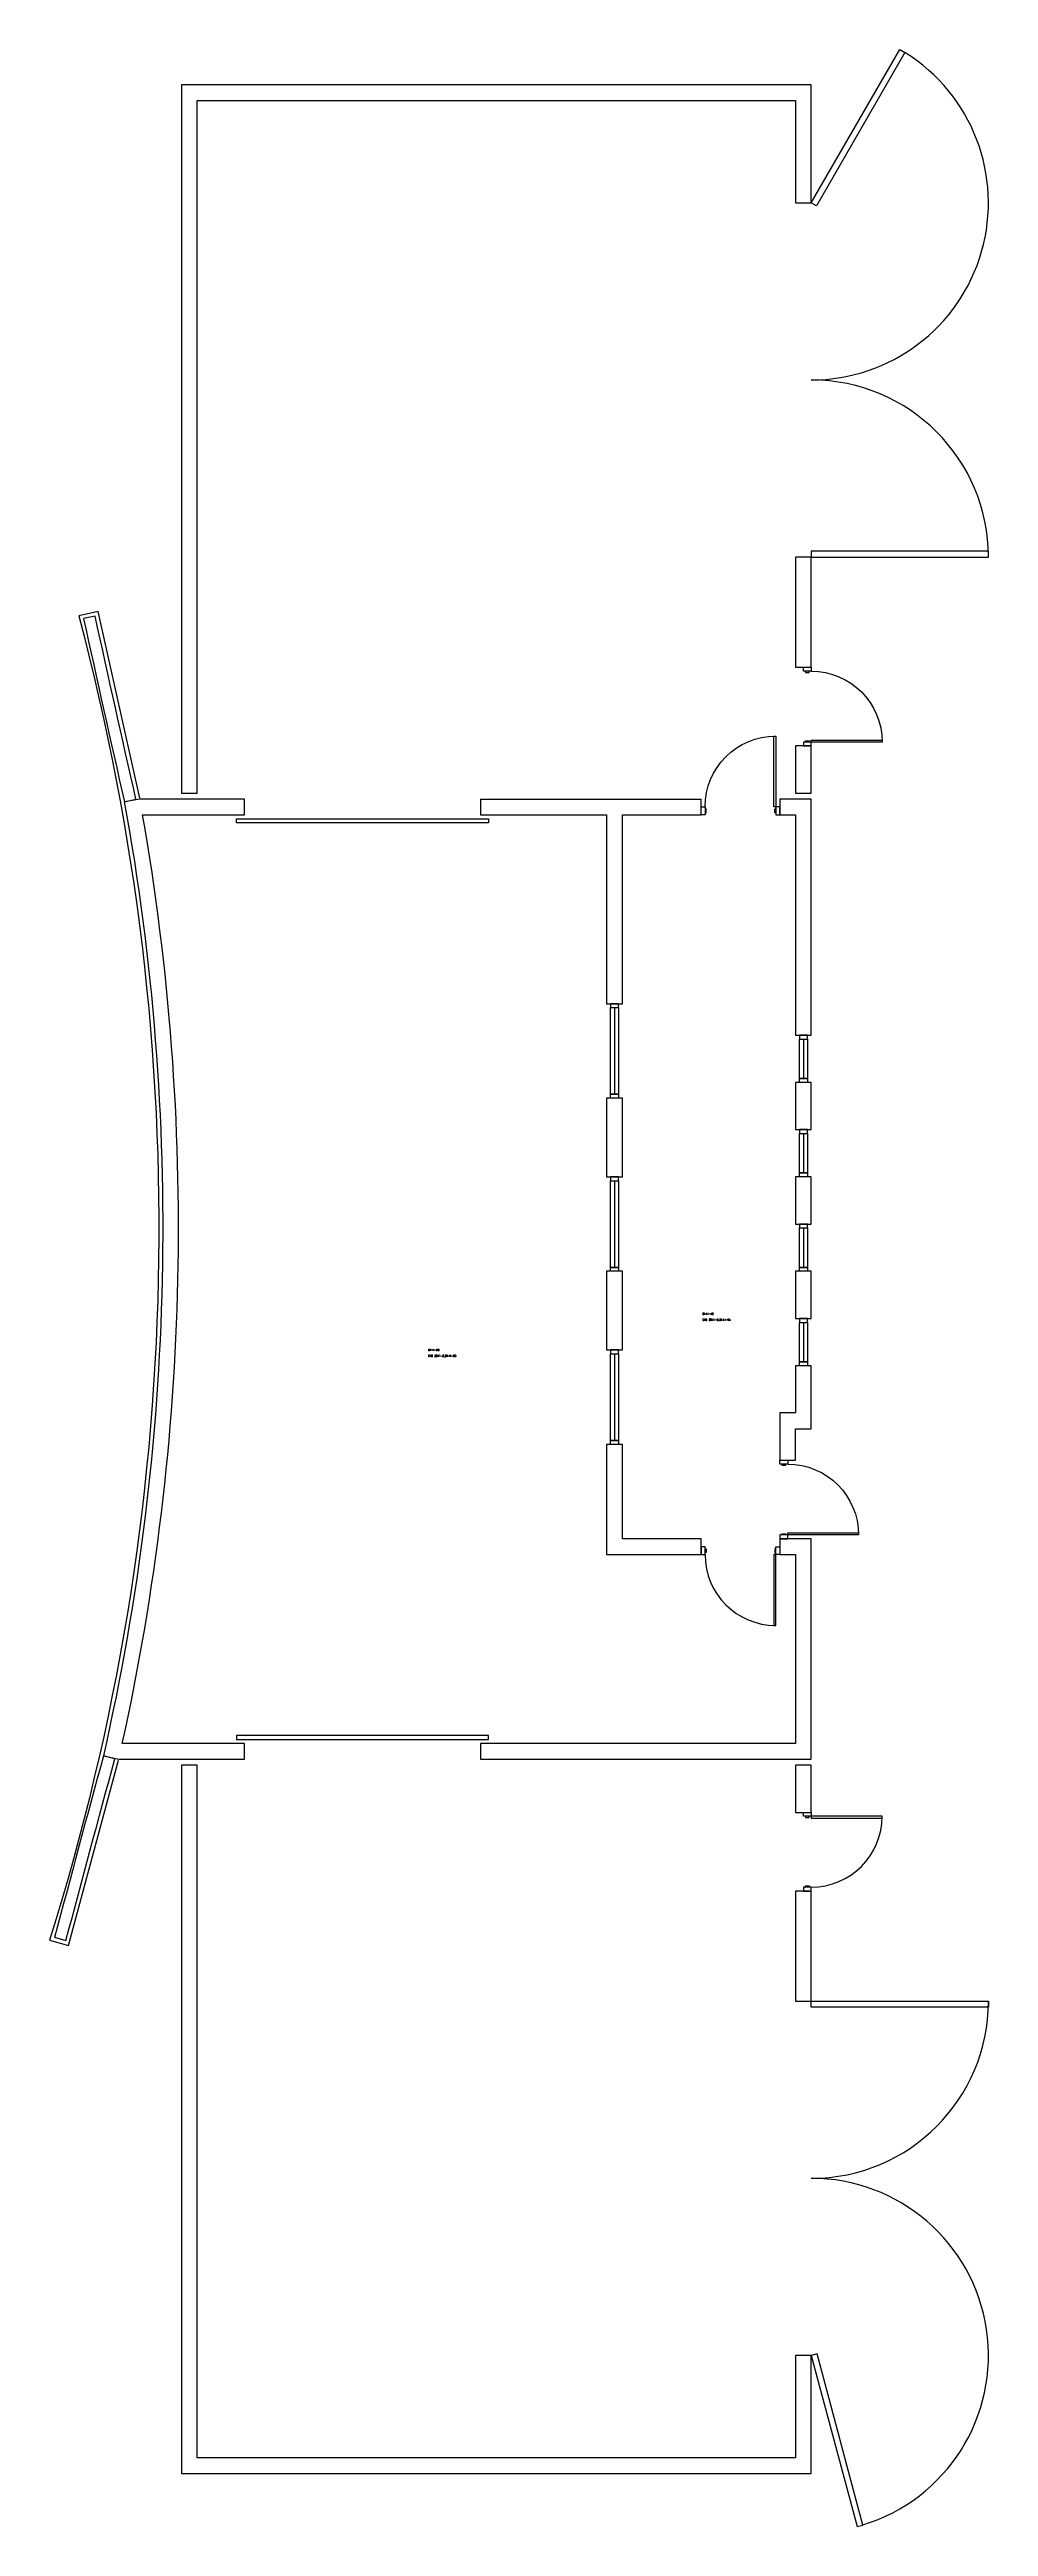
# Model space of a CAD drawing. Header units: inches. Extents: x -3087 to 2347, y -254 to 3466.
# Drawn here: x -3087 to -2610, y -214 to 1045 of the extents above; entities that cross this region are included whole.
import ezdxf

# ---------------------------------------------------------------- set-up
doc = ezdxf.new("R2010")
doc.units = ezdxf.units.IN
doc.header["$LTSCALE"] = 10
doc.header["$MEASUREMENT"] = 0
for name, color, linetype in [('A-DOOR', 2, 'CONTINUOUS'), ('A-GLAZ', 1, 'CONTINUOUS'), ('A-GLAZ-SILL', 2, 'CONTINUOUS'), ('A-IDEN-CNUM', 7, 'CONTINUOUS'), ('A-IDEN-RNUM', 7, 'CONTINUOUS'), ('A-WALL', 5, 'CONTINUOUS')]:
    doc.layers.add(name, color=color, linetype=linetype)
doc.styles.add('ROOMSNUMBER', font='TXT.SHX', dxfattribs={"height": 1})

msp = doc.modelspace()

# ---------------------------------------------------------------- linework, layer by layer
at = {"layer": 'A-DOOR', "linetype": 'Continuous'}
for points in [[(-2652.4, 1043.4), (-2697.4, 965.5), (-2700, 967), (-2655, 1044.9)], [(-2610, 790), (-2700, 790), (-2700, 787), (-2610, 787)], [(-2610, 50), (-2700, 50), (-2700, 53), (-2610, 53)], [(-2673.8, -213.2), (-2697.1, -126.2), (-2700, -127), (-2676.7, -213.9)]]:
    msp.add_lwpolyline(points, close=True, dxfattribs=at)
at = {"layer": 'A-DOOR', "linetype": 'Continuous', "lineweight": -3}
for points in [[(-2704, 729), (-2704, 731), (-2700, 731), (-2700, 729)], [(-2703, 729), (-2703, 728.4), (-2701, 728.4), (-2701, 729)], [(-2718, 660), (-2719, 660), (-2719, 696), (-2718, 696)], [(-2704, 693), (-2704, 691), (-2700, 691), (-2700, 693)], [(-2703, 693), (-2703, 693.6), (-2701, 693.6), (-2701, 693)], [(-2700, 693), (-2700, 694), (-2664, 694), (-2664, 693)], [(-2754, 656), (-2756, 656), (-2756, 660), (-2754, 660)], [(-2754, 657), (-2753.4, 657), (-2753.4, 659), (-2754, 659)], [(-2718, 657), (-2718.6, 657), (-2718.6, 659), (-2718, 659)], [(-2718, 656), (-2716, 656), (-2716, 660), (-2718, 660)], [(-2716, 326), (-2716, 328), (-2712, 328), (-2712, 326)], [(-2715, 326), (-2715, 325.4), (-2713, 325.4), (-2713, 326)], [(-2716, 290), (-2716, 288), (-2712, 288), (-2712, 290)], [(-2715, 290), (-2715, 290.6), (-2713, 290.6), (-2713, 290)], [(-2712, 290), (-2712, 291), (-2676, 291), (-2676, 290)], [(-2754, 284), (-2756, 284), (-2756, 280), (-2754, 280)], [(-2754, 283), (-2753.4, 283), (-2753.4, 281), (-2754, 281)], [(-2718, 280), (-2719, 280), (-2719, 244), (-2718, 244)], [(-2718, 283), (-2718.6, 283), (-2718.6, 281), (-2718, 281)], [(-2718, 284), (-2716, 284), (-2716, 280), (-2718, 280)], [(-2704, 147), (-2704, 149), (-2700, 149), (-2700, 147)], [(-2703, 147), (-2703, 146.4), (-2701, 146.4), (-2701, 147)], [(-2700, 147), (-2700, 146), (-2664, 146), (-2664, 147)], [(-2704, 111), (-2704, 109), (-2700, 109), (-2700, 111)], [(-2703, 111), (-2703, 111.6), (-2701, 111.6), (-2701, 111)]]:
    msp.add_lwpolyline(points, close=True, dxfattribs=at)
at = {"layer": 'A-DOOR'}
for points in [[(-2864, 654), (-2864, 652), (-2992, 652), (-2992, 654)], [(-2864, 186), (-2864, 188), (-2992, 188), (-2992, 186)]]:
    msp.add_lwpolyline(points, close=True, dxfattribs=at)
at = {"layer": 'A-DOOR', "linetype": 'Continuous', "lineweight": -3, "extrusion": (0, 0, -1)}
for centre, start, end in [((2700, 693), 90, 180), ((2718, 660), 0, 90), ((2712, 290), 90, 180)]:
    msp.add_arc(centre, 36, start, end, dxfattribs=at)
at = {"layer": 'A-DOOR', "linetype": 'Continuous', "lineweight": -3}
for centre, start, end in [((-2718, 280), 180, 270), ((-2700, 147), 270, 0)]:
    msp.add_arc(centre, 36, start, end, dxfattribs=at)
at = {"layer": 'A-GLAZ', "linetype": 'Continuous', "lineweight": -3}
for p, q in [((-2802, 558), (-2798, 558)), ((-2706, 542), (-2702, 542)), ((-2706, 522), (-2702, 522)), ((-2802, 514), (-2798, 514)), ((-2706, 494), (-2702, 494)), ((-2802, 470), (-2798, 470)), ((-2706, 474), (-2702, 474)), ((-2706, 446), (-2702, 446)), ((-2802, 426), (-2798, 426)), ((-2706, 426), (-2702, 426)), ((-2706, 398), (-2702, 398)), ((-2802, 382), (-2798, 382)), ((-2706, 378), (-2702, 378)), ((-2802, 338), (-2798, 338))]:
    msp.add_line(p, q, dxfattribs=at)
for points in [[(-2802, 558), (-2798, 558), (-2798, 514), (-2802, 514)], [(-2706, 542), (-2702, 542), (-2702, 522), (-2706, 522)], [(-2706, 494), (-2702, 494), (-2702, 474), (-2706, 474)], [(-2802, 470), (-2798, 470), (-2798, 426), (-2802, 426)], [(-2706, 446), (-2702, 446), (-2702, 426), (-2706, 426)], [(-2706, 398), (-2702, 398), (-2702, 378), (-2706, 378)], [(-2802, 382), (-2798, 382), (-2798, 338), (-2802, 338)]]:
    msp.add_lwpolyline(points, close=True, dxfattribs=at)
at = {"layer": 'A-GLAZ-SILL', "linetype": 'Continuous', "lineweight": -3}
for p, q in [((-2800, 558), (-2800, 514)), ((-2704, 542), (-2704, 522)), ((-2704, 494), (-2704, 474)), ((-2800, 470), (-2800, 426)), ((-2704, 446), (-2704, 426)), ((-2704, 398), (-2704, 378)), ((-2800, 382), (-2800, 338))]:
    msp.add_line(p, q, dxfattribs=at)
for points in [[(-2798, 558), (-2798, 560), (-2802, 560), (-2802, 558)], [(-2702, 542), (-2702, 544), (-2706, 544), (-2706, 542)], [(-2702, 522), (-2702, 520), (-2706, 520), (-2706, 522)], [(-2798, 514), (-2798, 512), (-2802, 512), (-2802, 514)], [(-2702, 494), (-2702, 496), (-2706, 496), (-2706, 494)], [(-2798, 470), (-2798, 472), (-2802, 472), (-2802, 470)], [(-2702, 474), (-2702, 472), (-2706, 472), (-2706, 474)], [(-2702, 446), (-2702, 448), (-2706, 448), (-2706, 446)], [(-2798, 426), (-2798, 424), (-2802, 424), (-2802, 426)], [(-2702, 426), (-2702, 424), (-2706, 424), (-2706, 426)], [(-2702, 398), (-2702, 400), (-2706, 400), (-2706, 398)], [(-2798, 382), (-2798, 384), (-2802, 384), (-2802, 382)], [(-2702, 378), (-2702, 376), (-2706, 376), (-2706, 378)], [(-2798, 338), (-2798, 336), (-2802, 336), (-2802, 338)]]:
    msp.add_lwpolyline(points, close=True, dxfattribs=at)
at = {"layer": 'A-WALL', "linetype": 'Continuous', "lineweight": -3}
for p, q in [((-2700, 1027), (-3020, 1027)), ((-3020, 1027), (-3020, 667)), ((-2700, 967), (-2700, 1027)), ((-3012, 1019), (-2708, 1019)), ((-3012, 667), (-3012, 1019)), ((-2708, 1019), (-2708, 967)), ((-2708, 967), (-2700, 967)), ((-2700, 787), (-2708, 787)), ((-2708, 787), (-2708, 731)), ((-2700, 731), (-2700, 787)), ((-3063.8, 756.9), (-3069.7, 755.7)), ((-2708, 731), (-2700, 731)), ((-2700, 691), (-2708, 691)), ((-2708, 691), (-2708, 667)), ((-2700, 667), (-2700, 691)), ((-3041.1, 664), (-3049, 662.6)), ((-3049, 662.6), (-3043.1, 663.9)), ((-2988, 664), (-3041.1, 664)), ((-3039.7, 656), (-2988, 656)), ((-3020, 667), (-3012, 667)), ((-2988, 656), (-2988, 664)), ((-2868, 664), (-2756, 664)), ((-2868, 664), (-2868, 656)), ((-2868, 656), (-2804, 656)), ((-2804, 656), (-2804, 560)), ((-2796, 656), (-2756, 656)), ((-2796, 560), (-2796, 656)), ((-2756, 656), (-2756, 664)), ((-2716, 664), (-2716, 656)), ((-2700, 664), (-2716, 664)), ((-2716, 656), (-2708, 656)), ((-2708, 667), (-2700, 667)), ((-2708, 656), (-2708, 544)), ((-2700, 544), (-2700, 664)), ((-2804, 560), (-2796, 560)), ((-2708, 544), (-2700, 544)), ((-2700, 520), (-2708, 520)), ((-2708, 520), (-2708, 496)), ((-2700, 496), (-2700, 520)), ((-2796, 512), (-2804, 512)), ((-2804, 512), (-2804, 472)), ((-2796, 472), (-2796, 512)), ((-2708, 496), (-2700, 496)), ((-2804, 472), (-2796, 472)), ((-2700, 472), (-2708, 472)), ((-2708, 472), (-2708, 448)), ((-2700, 448), (-2700, 472)), ((-2708, 448), (-2700, 448)), ((-2796, 424), (-2804, 424)), ((-2804, 424), (-2804, 384)), ((-2796, 384), (-2796, 424)), ((-2700, 424), (-2708, 424)), ((-2708, 424), (-2708, 400)), ((-2700, 400), (-2700, 424)), ((-2708, 400), (-2700, 400)), ((-2804, 384), (-2796, 384)), ((-2700, 376), (-2708, 376)), ((-2708, 376), (-2708, 352)), ((-2700, 344), (-2700, 376)), ((-2716, 352), (-2716, 328)), ((-2708, 352), (-2716, 352)), ((-2708, 328), (-2708, 344)), ((-2708, 344), (-2700, 344)), ((-2796, 336), (-2804, 336)), ((-2804, 336), (-2804, 280)), ((-2796, 288), (-2796, 336)), ((-2716, 328), (-2708, 328)), ((-2804, 280), (-2756, 280)), ((-2756, 288), (-2796, 288)), ((-2756, 280), (-2756, 288)), ((-2716, 288), (-2716, 280)), ((-2708, 288), (-2716, 288)), ((-2716, 280), (-2708, 280)), ((-2700, 288), (-2708, 288)), ((-2708, 280), (-2708, 184)), ((-2700, 176), (-2700, 288)), ((-3059.6, 177.8), (-3051.8, 176)), ((-3053.8, 176.2), (-3059.6, 177.8)), ((-2988, 184), (-3050, 184)), ((-2988, 176), (-2988, 184)), ((-2708, 184), (-2868, 184)), ((-2868, 184), (-2868, 176)), ((-3051.8, 176), (-2988, 176)), ((-3012, 173), (-3020, 173)), ((-3020, 173), (-3020, -187)), ((-3012, -179), (-3012, 173)), ((-2868, 176), (-2700, 176)), ((-2700, 173), (-2708, 173)), ((-2708, 173), (-2708, 149)), ((-2700, 149), (-2700, 173)), ((-2708, 149), (-2700, 149)), ((-2700, 109), (-2708, 109)), ((-2708, 109), (-2708, 53)), ((-2700, 53), (-2700, 109)), ((-3084.5, 85.5), (-3078.7, 83.9)), ((-2708, 53), (-2700, 53)), ((-2700, -127), (-2708, -127)), ((-2708, -127), (-2708, -179)), ((-2700, -187), (-2700, -127)), ((-3020, -187), (-2700, -187)), ((-2708, -179), (-3012, -179))]:
    msp.add_line(p, q, dxfattribs=at)
at = {"layer": 'A-WALL', "ltscale": 0.5}
msp.add_lwpolyline([(-3041.2, 664.4), (-3062.3, 759.3), (-3072.2, 757.1, -0.142126), (-3087, 84.1), (-3077.3, 81.4), (-3051.9, 175.5)], format="xyb", dxfattribs=at)
at = {"layer": 'A-WALL', "linetype": 'Continuous'}
for centre, start, end in [((-2700, 967), 270, 58.0898), ((-2700, 787), 0, 90), ((-2700, 53), 270, 359.9991), ((-2700, -127), 286.9102, 90)]:
    msp.add_arc(centre, 90, start, end, dxfattribs=at)
at = {"layer": 'A-WALL', "linetype": 'Continuous', "lineweight": -3}
for centre, radius, start, end in [((11335.5, 3916.5), 14747.9, 192.37594, 192.74644), ((-4239.5, 446.2), 1218, 347.5704, 9.9204), ((11136.7, -3694.8), 14715, 164.74186, 165.1141)]:
    msp.add_arc(centre, radius, start, end, dxfattribs=at)
at = {"layer": 'A-WALL', "linetype": 'Continuous', "lineweight": -3, "extrusion": (0, 0, -1)}
for centre, radius, start, end in [((-11335.5, 3916.5), 14741.9, 347.25356, 347.62406), ((4239.5, 446.2), 1210, 169.6973, 192.8152), ((-11136.7, -3694.8), 14709, 14.8859, 15.25814)]:
    msp.add_arc(centre, radius, start, end, dxfattribs=at)

# ---------------------------------------------------------------- texts
at = {"layer": 'A-IDEN-CNUM', "style": 'ROOMSNUMBER', "width": 0.85}
for s, p in [('CAD #041-0_0144-0A', (-2755.2, 398.9)), ('CAD #041-0_0144-00', (-2894.6, 380.5))]:
    msp.add_text(s, height=1, rotation=360, dxfattribs=at).set_placement(p)
at = {"layer": 'A-IDEN-RNUM', "style": 'ROOMSNUMBER', "width": 0.85}
for s, p in [('0144-A0', (-2755.2, 401.9)), ('0144-00', (-2894.6, 383.5))]:
    msp.add_text(s, height=1, rotation=360, dxfattribs=at).set_placement(p)

doc.saveas('drawing.dxf')
